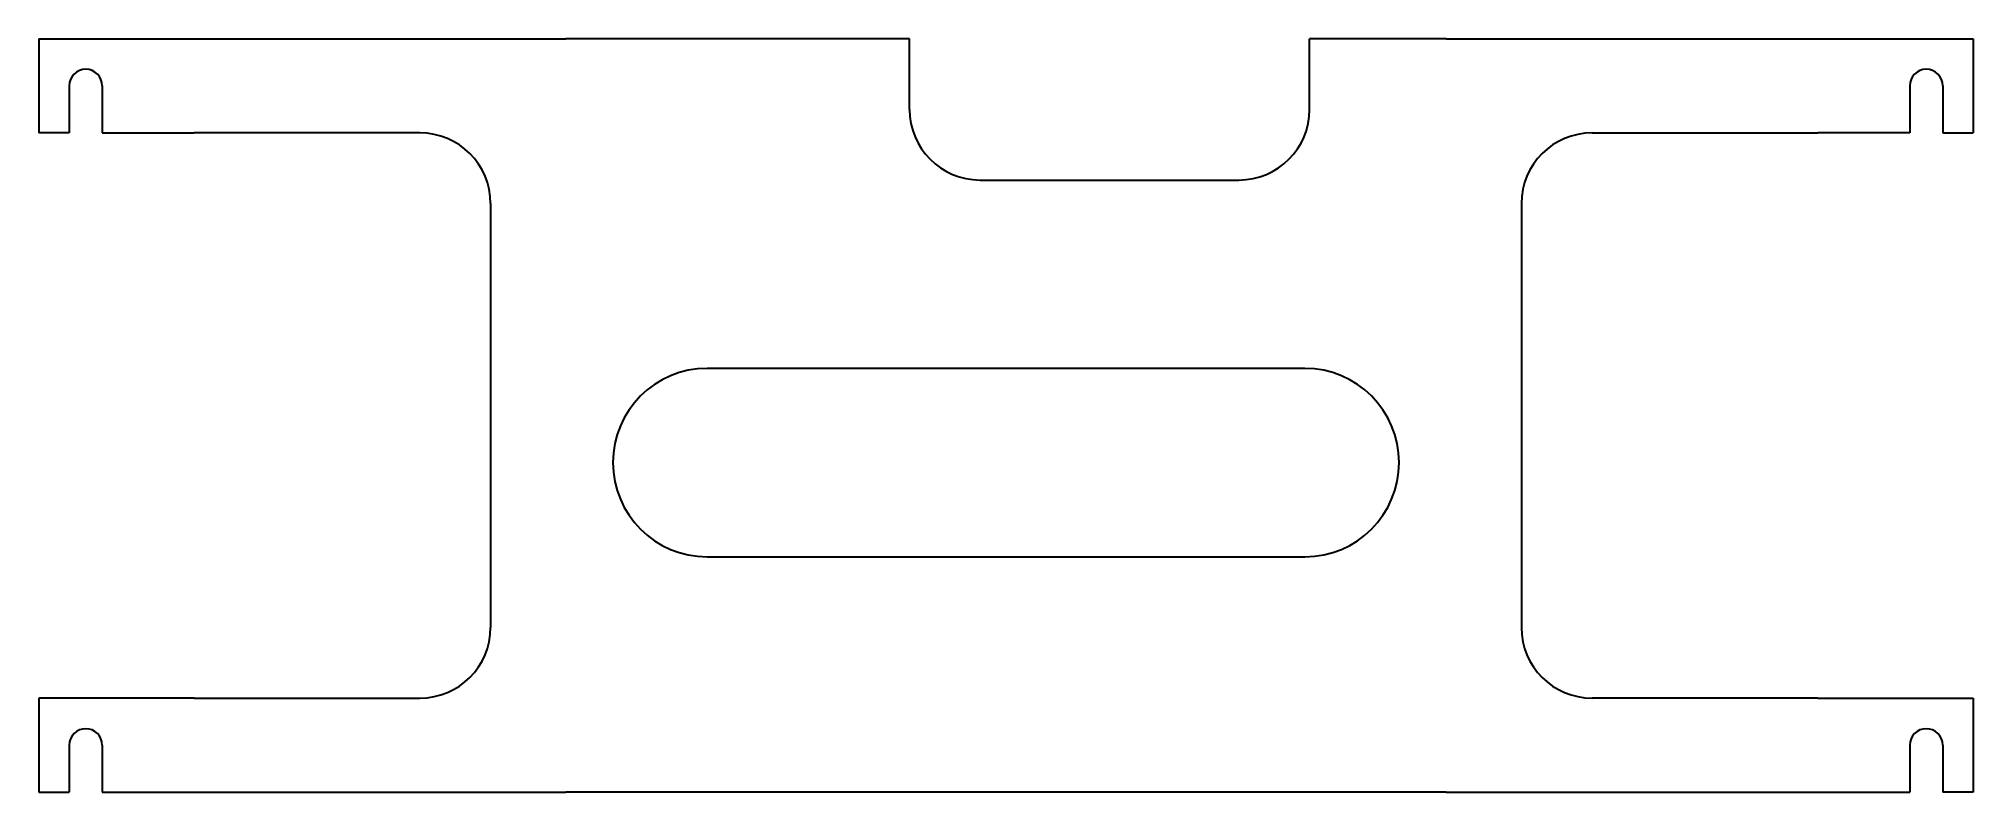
# Model space of a CAD drawing. Header units: millimetres. Extents: x -162325 to -83245, y 277409 to 326486.
# Drawn here: x -162140.9 to -161729.9, y 299161.9 to 299321.9 of the extents above; entities that cross this region are included whole.
import ezdxf
from ezdxf.enums import TextEntityAlignment as Align

# ---------------------------------------------------------------- set-up
doc = ezdxf.new("R2010")
doc.units = ezdxf.units.MM
doc.layers.add('标注线', color=3, linetype='Continuous', lineweight=25)
doc.styles.add('DIM', font='romans.shx', dxfattribs={"width": 0.8, "bigfont": 'bigfont.shx'})
doc.styles.get("Standard").update_dxf_attribs({"font": 'txt', "bigfont": 'gbcbig.shx'})

# ---------------------------------------------------------------- blocks, each defined once
blk = doc.blocks.new('*T608')
at = {"color": 0, "linetype": 'ByBlock', "lineweight": -2, "transparency": 16777216}
for p, q in [((0, 0), (127, 0)), ((0, 0), (0, -78)), ((63.5, 0), (63.5, -78)), ((127, 0), (127, -78)), ((0, -39), (127, -39)), ((0, -78), (127, -78))]:
    blk.add_line(p, q, dxfattribs=at)
at = {"color": 0, "transparency": 16777216, "char_height": 10, "width": 60.5, "attachment_point": 5}
for s, insert in [('{\\fSimSun|b0|i0|c134|p2;料 厚}', (31.75, -19.5)), ('{\\fSimSun|b0|i0|c134|p2;件 数}', (95.25, -19.5))]:
    blk.add_mtext(s, dxfattribs=dict(at, insert=insert))
blk = doc.blocks.new('圆心打标')
at = {"layer": '标注线'}
for p, q in [((-2.5, 0), (2.5, 0)), ((0, 2.5), (0, -2.5))]:
    blk.add_line(p, q, dxfattribs=at)
blk = doc.blocks.new('拆图参数')
blk.add_blockref('*T608', (-63.5, 78))
at = {"layer": '标注线'}
blk.add_blockref('圆心打标', (67219.69, -21339.81), dxfattribs=at)
at = {"style": 'DIM', "width": 0.8}
blk.add_attdef('6', text='', height=10, dxfattribs=at).set_placement((-37.13, 18.91), align=Align.MIDDLE_LEFT)
blk.add_attdef('1', text='', height=10, dxfattribs=at).set_placement((36.65, 19.27), align=Align.MIDDLE_CENTER)

msp = doc.modelspace()

# ---------------------------------------------------------------- linework, layer by layer
at = {"color": 7}
for p, q in [((-162140.855, 299321.923), (-162028.855, 299321.923)), ((-162140.855, 299321.923), (-162140.855, 299301.923)), ((-161955.855, 299321.923), (-162028.855, 299321.923)), ((-161955.855, 299306.923), (-161955.855, 299321.923)), ((-161841.855, 299321.923), (-161870.855, 299321.923)), ((-161870.855, 299306.923), (-161870.855, 299321.923)), ((-161841.855, 299321.923), (-161729.855, 299321.923)), ((-161729.855, 299321.923), (-161729.855, 299301.923)), ((-162134.355, 299311.923), (-162134.355, 299301.923)), ((-162127.355, 299311.923), (-162127.355, 299301.923)), ((-161743.355, 299311.923), (-161743.355, 299301.923)), ((-161736.355, 299311.923), (-161736.355, 299301.923)), ((-162134.355, 299301.923), (-162140.855, 299301.923)), ((-162127.355, 299301.923), (-162107.855, 299301.923)), ((-162059.855, 299301.923), (-162107.855, 299301.923)), ((-161810.855, 299301.923), (-161762.855, 299301.923)), ((-161743.355, 299301.923), (-161762.855, 299301.923)), ((-161736.355, 299301.923), (-161729.855, 299301.923)), ((-161940.855, 299291.923), (-161885.855, 299291.923)), ((-162044.855, 299286.923), (-162044.855, 299196.923)), ((-161825.855, 299286.923), (-161825.855, 299196.923)), ((-161871.855, 299251.923), (-161998.855, 299251.923)), ((-161998.855, 299211.923), (-161871.855, 299211.923)), ((-162107.855, 299181.923), (-162140.855, 299181.923)), ((-162140.855, 299181.923), (-162140.855, 299161.923)), ((-162107.855, 299181.923), (-162059.855, 299181.923)), ((-161762.855, 299181.923), (-161810.855, 299181.923)), ((-161762.855, 299181.923), (-161729.855, 299181.923)), ((-161729.855, 299181.923), (-161729.855, 299161.923)), ((-162134.355, 299171.923), (-162134.355, 299161.923)), ((-162127.355, 299171.923), (-162127.355, 299161.923)), ((-161743.355, 299171.923), (-161743.355, 299161.923)), ((-161736.355, 299171.923), (-161736.355, 299161.923)), ((-162140.855, 299161.923), (-162134.355, 299161.923)), ((-162127.355, 299161.923), (-162028.855, 299161.923)), ((-161841.855, 299161.923), (-162028.855, 299161.923)), ((-161841.855, 299161.923), (-161743.355, 299161.923)), ((-161729.855, 299161.923), (-161736.355, 299161.923))]:
    msp.add_line(p, q, dxfattribs=at)
for centre, radius, start, end in [((-162130.855, 299311.923), 3.5, 0, 180), ((-161739.855, 299311.923), 3.5, 0, 180), ((-161940.855, 299306.923), 15, 180, 270), ((-161885.855, 299306.923), 15, 270, 0), ((-162059.855, 299286.923), 15, 0, 90), ((-161810.855, 299286.923), 15, 90, 180), ((-161998.855, 299231.923), 20, 90, 270), ((-161871.855, 299231.923), 20, 270, 90), ((-162059.855, 299196.923), 15, 270, 0), ((-161810.855, 299196.923), 15, 180, 270), ((-162130.855, 299171.923), 3.5, 0, 180), ((-161739.855, 299171.923), 3.5, 0, 180)]:
    msp.add_arc(centre, radius, start, end, dxfattribs=at)

# ---------------------------------------------------------------- block references
for p, values in [((-161880.358, 301632.801), {'1': '2', '6': '3'}), ((-161950.754, 299396.582), {'1': '2', '6': '2'})]:
    msp.add_blockref('拆图参数', p).add_auto_attribs(values)

doc.saveas('drawing.dxf')
